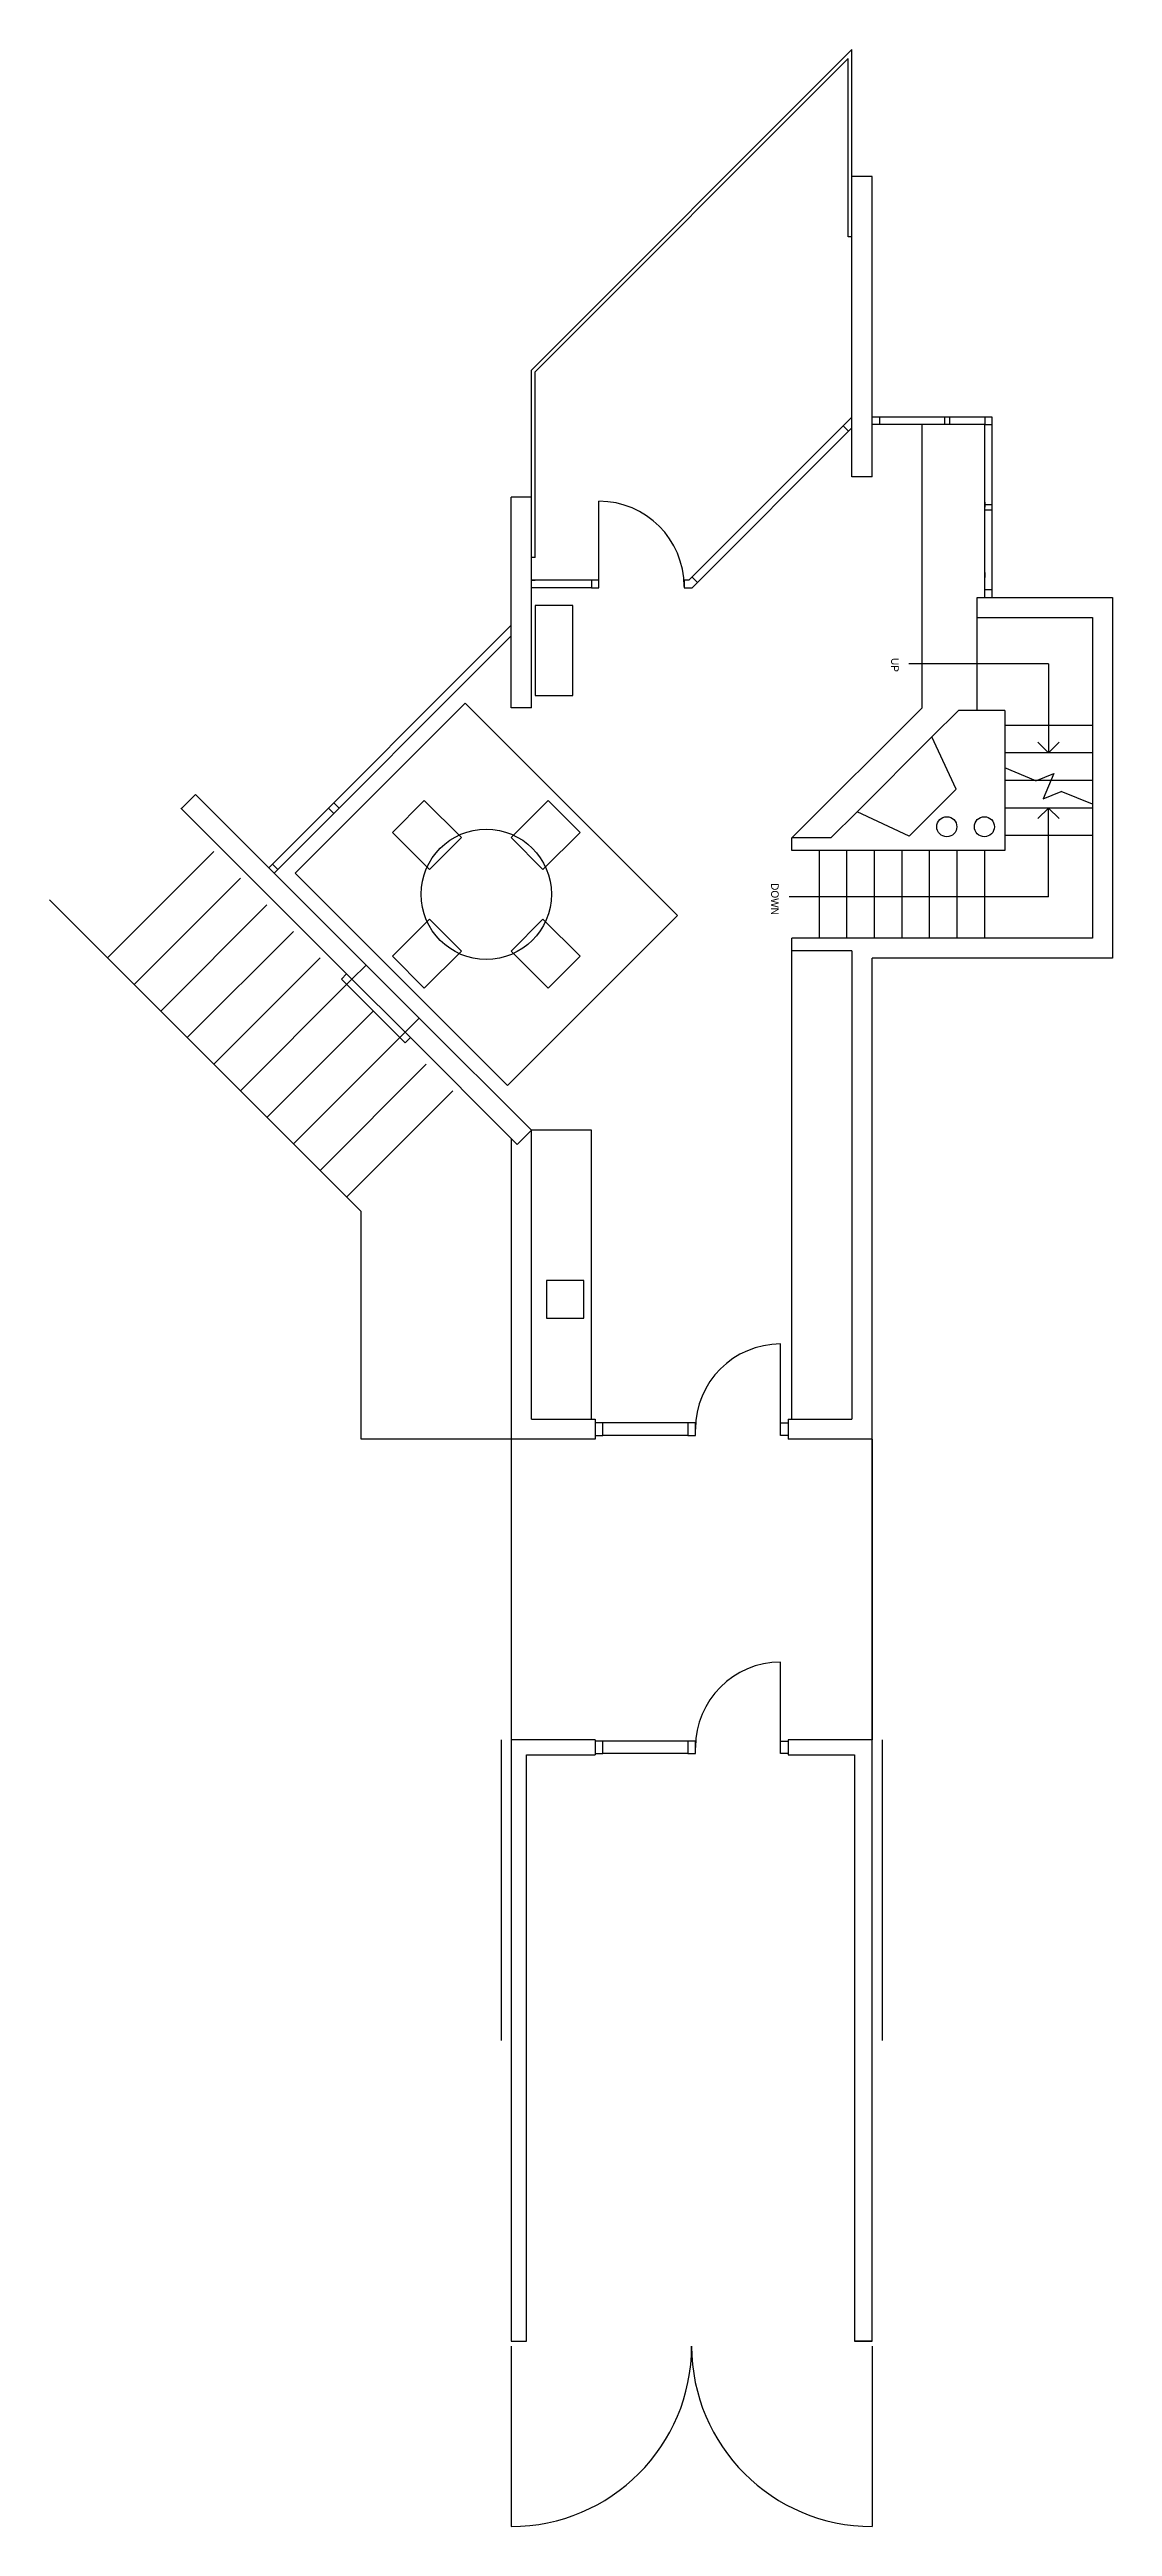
# Model space of a CAD drawing. Header units: inches. Extents: x -13164 to 6484, y 141 to 5293.
# Drawn here: x 5321 to 5746, y 1501 to 2490 of the extents above; entities that cross this region are included whole.
import ezdxf

# ---------------------------------------------------------------- set-up
doc = ezdxf.new("R2010")
doc.units = ezdxf.units.IN
doc.header["$LTSCALE"] = 0.2
doc.header["$MEASUREMENT"] = 0
doc.layers.get('0').update_dxf_attribs({"color": 253})
for name, color, linetype in [('A-doors', 254, 'Continuous'), ('A-Elev-South', 7, 'Continuous'), ('A-furniture', 33, 'Continuous'), ('A-glazing', 252, 'Continuous'), ('A-millwork', 252, 'Continuous'), ('A-stairs', 252, 'Continuous'), ('A-text', 254, 'Continuous'), ('A-walls', 7, 'Continuous')]:
    doc.layers.add(name, color=color, linetype=linetype)

msp = doc.modelspace()

# ---------------------------------------------------------------- texts
at = {"layer": 'A-text'}
for s, p in [('UP', (5657.49, 2247.21)), ('DOWN', (5609.59, 2157.36))]:
    msp.add_text(s, height=3, rotation=270, dxfattribs=at).set_placement(p)

# ---------------------------------------------------------------- linework, layer by layer
for p, q in [((5505.85, 1935.38), (5505.85, 1815.38)), ((5649.85, 1815.38), (5649.85, 1935.38)), ((5649.85, 1935.38), (5649.85, 1815.38))]:
    msp.add_line(p, q)
at = {"layer": 'A-doors'}
for p, q in [((5540.85, 2277.78), (5540.85, 2309.78)), ((5540.85, 2278.28), (5537.85, 2278.28)), ((5537.85, 2278.28), (5537.85, 2275.28)), ((5537.85, 2275.28), (5540.85, 2275.28)), ((5540.85, 2275.28), (5540.85, 2278.28)), ((5576.76, 2278.28), (5574.85, 2278.28)), ((5574.85, 2278.28), (5574.85, 2275.28)), ((5574.85, 2275.28), (5578, 2275.28)), ((5613.35, 1939.38), (5613.35, 1973.38)), ((5542.35, 1941.88), (5539.35, 1941.88)), ((5539.35, 1941.88), (5539.35, 1936.88)), ((5542.35, 1936.88), (5542.35, 1941.88)), ((5579.35, 1941.88), (5576.35, 1941.88)), ((5576.35, 1941.88), (5576.35, 1936.88)), ((5579.35, 1936.88), (5579.35, 1941.88)), ((5613.35, 1941.88), (5616.35, 1941.88)), ((5613.35, 1936.88), (5613.35, 1941.88)), ((5616.35, 1941.88), (5616.35, 1936.88)), ((5539.35, 1936.88), (5542.35, 1936.88)), ((5576.35, 1936.88), (5579.35, 1936.88)), ((5616.35, 1936.88), (5613.35, 1936.88)), ((5613.35, 1812.38), (5613.35, 1846.38)), ((5501.85, 1815.38), (5501.85, 1695.38)), ((5542.35, 1814.88), (5539.35, 1814.88)), ((5539.35, 1814.88), (5539.35, 1809.88)), ((5539.35, 1809.88), (5542.35, 1809.88)), ((5542.35, 1809.88), (5542.35, 1814.88)), ((5576.35, 1814.88), (5542.35, 1814.88)), ((5576.35, 1809.88), (5542.35, 1809.88)), ((5579.35, 1814.88), (5576.35, 1814.88)), ((5576.35, 1814.88), (5576.35, 1809.88)), ((5576.35, 1809.88), (5579.35, 1809.88)), ((5579.35, 1809.88), (5579.35, 1814.88)), ((5613.35, 1814.88), (5616.35, 1814.88)), ((5613.35, 1809.88), (5613.35, 1814.88)), ((5616.35, 1809.88), (5613.35, 1809.88)), ((5616.35, 1814.88), (5616.35, 1809.88)), ((5653.85, 1815.38), (5653.85, 1695.38)), ((5505.85, 1573.38), (5505.85, 1501.38)), ((5649.85, 1573.38), (5649.85, 1501.38))]:
    msp.add_line(p, q, dxfattribs=at)
for centre, radius, start, end in [((5540.85, 2275.78), 34, 0, 90), ((5613.35, 1939.38), 34, 90, 180), ((5613.35, 1812.38), 34, 90, 180), ((5505.85, 1573.38), 72, 270, 0), ((5649.85, 1573.38), 72, 180, 270)]:
    msp.add_arc(centre, radius, start, end, dxfattribs=at)
at = {"layer": 'A-Elev-South', "color": 253}
for p, q in [((5387.07, 2169.92), (5344.64, 2127.49)), ((5397.68, 2159.31), (5355.25, 2116.88)), ((5445.85, 2026.28), (5321.49, 2150.65)), ((5408.28, 2148.7), (5365.86, 2106.28)), ((5418.89, 2138.1), (5376.46, 2095.67)), ((5429.5, 2127.49), (5387.07, 2085.06)), ((5440.1, 2116.88), (5397.68, 2074.46)), ((5450.71, 2106.28), (5408.28, 2063.85)), ((5461.32, 2095.67), (5418.89, 2053.24)), ((5471.92, 2085.06), (5429.5, 2042.64)), ((5482.53, 2074.46), (5440.1, 2032.03)), ((5445.85, 1935.38), (5445.85, 2026.28)), ((5505.85, 1935.38), (5445.85, 1935.38))]:
    msp.add_line(p, q, dxfattribs=at)
at = {"layer": 'A-furniture'}
for points in [[(5530.35, 2268.21), (5515.35, 2268.21), (5515.35, 2232.21), (5530.35, 2232.21), (5530.35, 2268.21)], [(5473.23, 2162.77), (5458.38, 2177.62), (5471.1, 2190.35), (5485.95, 2175.5), (5473.23, 2162.77)], [(5518.48, 2162.77), (5533.33, 2177.62), (5520.6, 2190.35), (5505.75, 2175.5), (5518.48, 2162.77)], [(5485.95, 2130.25), (5471.1, 2115.4), (5458.38, 2128.13), (5473.23, 2142.98), (5485.95, 2130.25)], [(5505.75, 2130.25), (5520.6, 2115.4), (5533.33, 2128.13), (5518.48, 2142.98), (5505.75, 2130.25)]]:
    msp.add_lwpolyline(points, dxfattribs=at)
msp.add_lwpolyline([(5487.37, 2229.24), (5419.49, 2161.36), (5504.34, 2076.51), (5572.22, 2144.39)], close=True, dxfattribs=at)
msp.add_circle((5495.85, 2152.88), 26, dxfattribs=at)
at = {"layer": 'A-glazing'}
for p, q in [((5576.76, 2278.28), (5641.85, 2343.38)), ((5694.85, 2343.38), (5649.85, 2343.38)), ((5652.85, 2343.38), (5652.85, 2340.38)), ((5678.85, 2343.38), (5678.85, 2340.38)), ((5680.85, 2343.38), (5680.85, 2340.38)), ((5697.85, 2343.38), (5694.85, 2343.38)), ((5694.85, 2343.38), (5694.85, 2340.38)), ((5697.85, 2271.38), (5697.85, 2343.38)), ((5578, 2275.28), (5641.85, 2339.13)), ((5640.44, 2337.72), (5638.32, 2339.84)), ((5694.85, 2340.38), (5649.85, 2340.38)), ((5694.85, 2271.38), (5694.85, 2340.38)), ((5694.85, 2340.38), (5697.85, 2340.38)), ((5694.85, 2309.38), (5694.85, 2307.38)), ((5697.85, 2308.38), (5694.85, 2308.38)), ((5694.85, 2306.38), (5694.85, 2308.38)), ((5694.85, 2306.38), (5697.85, 2306.38)), ((5537.85, 2278.28), (5513.85, 2278.28)), ((5537.85, 2275.28), (5513.85, 2275.28)), ((5580.13, 2277.41), (5578.01, 2279.53)), ((5694.85, 2281.38), (5694.85, 2279.38)), ((5697.85, 2274.38), (5694.85, 2274.38)), ((5697.85, 2279.38), (5697.85, 2281.38)), ((5409.06, 2163.48), (5505.85, 2260.27)), ((5411.18, 2161.36), (5505.85, 2256.03)), ((5432.82, 2187.24), (5434.94, 2185.12)), ((5434.94, 2189.36), (5437.06, 2187.24)), ((5410.47, 2164.9), (5412.6, 2162.77)), ((5437.99, 2119), (5440.11, 2121.12)), ((5437.99, 2119), (5463.43, 2093.56)), ((5440.11, 2116.87), (5442.23, 2119)), ((5442.23, 2119), (5463.43, 2097.8)), ((5447.89, 2124.65), (5469.08, 2103.46)), ((5461.31, 2095.68), (5463.43, 2097.8)), ((5463.43, 2093.56), (5465.55, 2095.68)), ((5576.35, 1941.88), (5542.35, 1941.88)), ((5576.35, 1936.88), (5542.35, 1936.88))]:
    msp.add_line(p, q, dxfattribs=at)
at = {"layer": 'A-millwork'}
for p, q in [((5513.85, 2362.09), (5641.85, 2490.09)), ((5515.35, 2361.47), (5640.35, 2486.47)), ((5640.35, 2415.38), (5640.35, 2486.47)), ((5641.85, 2439.38), (5641.85, 2490.09)), ((5641.85, 2415.38), (5640.35, 2415.38)), ((5513.85, 2311.38), (5513.85, 2362.09)), ((5515.35, 2287.38), (5515.35, 2361.47)), ((5515.35, 2287.38), (5513.85, 2287.38)), ((5513.85, 2278.28), (5515.35, 2278.28)), ((5617.85, 1943.38), (5617.85, 2130.38)), ((5537.85, 2058.69), (5513.85, 2058.69)), ((5537.85, 1943.38), (5537.85, 2058.69)), ((5519.85, 1998.69), (5519.85, 1983.69)), ((5534.85, 1998.69), (5519.85, 1998.69)), ((5534.85, 1983.69), (5534.85, 1998.69)), ((5519.85, 1983.69), (5534.85, 1983.69))]:
    msp.add_line(p, q, dxfattribs=at)
at = {"layer": 'A-stairs'}
for p, q in [((5669.85, 2227.38), (5669.85, 2340.38)), ((5691.85, 2226.29), (5691.85, 2263.38)), ((5617.85, 2175.38), (5669.85, 2227.38)), ((5737.85, 2220.33), (5702.85, 2220.33)), ((5737.85, 2209.33), (5702.85, 2209.33)), ((5715.27, 2198.19), (5702.85, 2203.33)), ((5737.85, 2198.33), (5702.85, 2198.33)), ((5715.27, 2198.19), (5722.46, 2201.16)), ((5722.46, 2201.16), (5718.25, 2191)), ((5737.85, 2187.33), (5702.85, 2187.33)), ((5718.25, 2191), (5725.43, 2193.98)), ((5737.85, 2188.83), (5725.43, 2193.98)), ((5737.85, 2176.33), (5702.85, 2176.33)), ((5628.85, 2135.38), (5628.85, 2170.38)), ((5639.85, 2135.38), (5639.85, 2170.38)), ((5650.85, 2135.38), (5650.85, 2170.38)), ((5661.85, 2135.38), (5661.85, 2170.38)), ((5672.85, 2135.38), (5672.85, 2170.38)), ((5683.85, 2135.38), (5683.85, 2170.38)), ((5694.85, 2135.38), (5694.85, 2170.38))]:
    msp.add_line(p, q, dxfattribs=at)
at = {"layer": 'A-text'}
for p, q in [((5720.35, 2244.83), (5664.62, 2244.83)), ((5720.35, 2244.83), (5720.35, 2209.33)), ((5720.35, 2209.33), (5716.11, 2213.57)), ((5720.35, 2209.33), (5724.6, 2213.57)), ((5720.35, 2187.33), (5716.11, 2183.09)), ((5720.35, 2187.33), (5724.6, 2183.09)), ((5720.35, 2151.83), (5720.35, 2187.33)), ((5720.35, 2151.83), (5616.72, 2151.83))]:
    msp.add_line(p, q, dxfattribs=at)
at = {"layer": 'A-walls'}
for p, q in [((5641.85, 2319.57), (5641.85, 2439.38)), ((5649.85, 2439.38), (5641.85, 2439.38)), ((5649.85, 2319.57), (5649.85, 2439.38)), ((5649.85, 2319.57), (5641.85, 2319.57)), ((5513.85, 2311.38), (5505.85, 2311.38)), ((5505.85, 2227.38), (5505.85, 2311.38)), ((5513.85, 2227.38), (5513.85, 2311.38)), ((5691.85, 2271.38), (5745.85, 2271.38)), ((5691.85, 2263.38), (5691.85, 2271.38)), ((5745.85, 2271.38), (5745.85, 2127.38)), ((5691.85, 2263.38), (5737.85, 2263.38)), ((5737.85, 2263.38), (5737.85, 2135.38)), ((5513.85, 2227.38), (5505.85, 2227.38)), ((5673.85, 2215.82), (5684.32, 2226.29)), ((5702.85, 2226.29), (5684.32, 2226.29)), ((5702.85, 2226.29), (5702.85, 2170.38)), ((5673.85, 2215.82), (5643.88, 2185.84)), ((5683.42, 2194.87), (5673.71, 2215.68)), ((5442.23, 2119), (5373.97, 2187.25)), ((5374.15, 2187.08), (5379.8, 2192.74)), ((5379.8, 2192.74), (5447.89, 2124.65)), ((5633.41, 2175.38), (5643.88, 2185.84)), ((5664.68, 2176.14), (5643.88, 2185.84)), ((5664.68, 2176.14), (5683.42, 2194.87)), ((5617.85, 2170.38), (5617.85, 2175.38)), ((5633.41, 2175.38), (5617.85, 2175.38)), ((5702.85, 2170.38), (5617.85, 2170.38)), ((5737.85, 2135.38), (5617.85, 2135.38)), ((5617.85, 2130.38), (5617.85, 2135.38)), ((5641.85, 2130.38), (5617.85, 2130.38)), ((5641.85, 2130.38), (5641.85, 1943.38)), ((5649.85, 1935.38), (5649.85, 2127.38)), ((5745.85, 2127.38), (5649.85, 2127.38)), ((5442.23, 2119), (5447.89, 2124.65)), ((5463.43, 2097.8), (5469.08, 2103.46)), ((5508.2, 2053.03), (5463.43, 2097.8)), ((5469.08, 2103.46), (5513.85, 2058.69)), ((5508.2, 2053.03), (5513.85, 2058.69)), ((5513.85, 1943.38), (5513.85, 2058.69)), ((5505.85, 2055.38), (5505.85, 1935.38)), ((5513.85, 1943.38), (5539.35, 1943.38)), ((5539.35, 1943.38), (5539.35, 1935.38)), ((5616.35, 1943.38), (5616.35, 1935.38)), ((5616.35, 1943.38), (5641.85, 1943.38)), ((5539.35, 1935.38), (5505.85, 1935.38)), ((5649.85, 1935.38), (5616.35, 1935.38)), ((5505.85, 1815.38), (5505.85, 1575.38)), ((5539.35, 1815.38), (5505.85, 1815.38)), ((5511.85, 1575.38), (5511.85, 1809.38)), ((5511.85, 1809.38), (5539.35, 1809.38)), ((5539.35, 1815.38), (5539.35, 1809.38)), ((5616.35, 1815.38), (5616.35, 1809.38)), ((5649.85, 1815.38), (5616.35, 1815.38)), ((5616.35, 1809.38), (5642.85, 1809.38)), ((5642.85, 1809.38), (5642.85, 1575.38)), ((5649.85, 1575.38), (5649.85, 1815.38)), ((5505.85, 1575.38), (5511.85, 1575.38)), ((5649.85, 1575.38), (5642.85, 1575.38)), ((5642.85, 1575.38), (5649.85, 1575.38))]:
    msp.add_line(p, q, dxfattribs=at)
for centre in [(5679.71, 2179.85), (5694.71, 2179.85)]:
    msp.add_circle(centre, 4, dxfattribs=at)

msp.set_redraw_order([(e.dxf.handle, doc.entitydb.next_handle()) for e in msp.query("TEXT MTEXT ATTDEF DIMENSION ARC_DIMENSION")])  # texts and dimensions are drawn at this point

doc.saveas('drawing.dxf')
